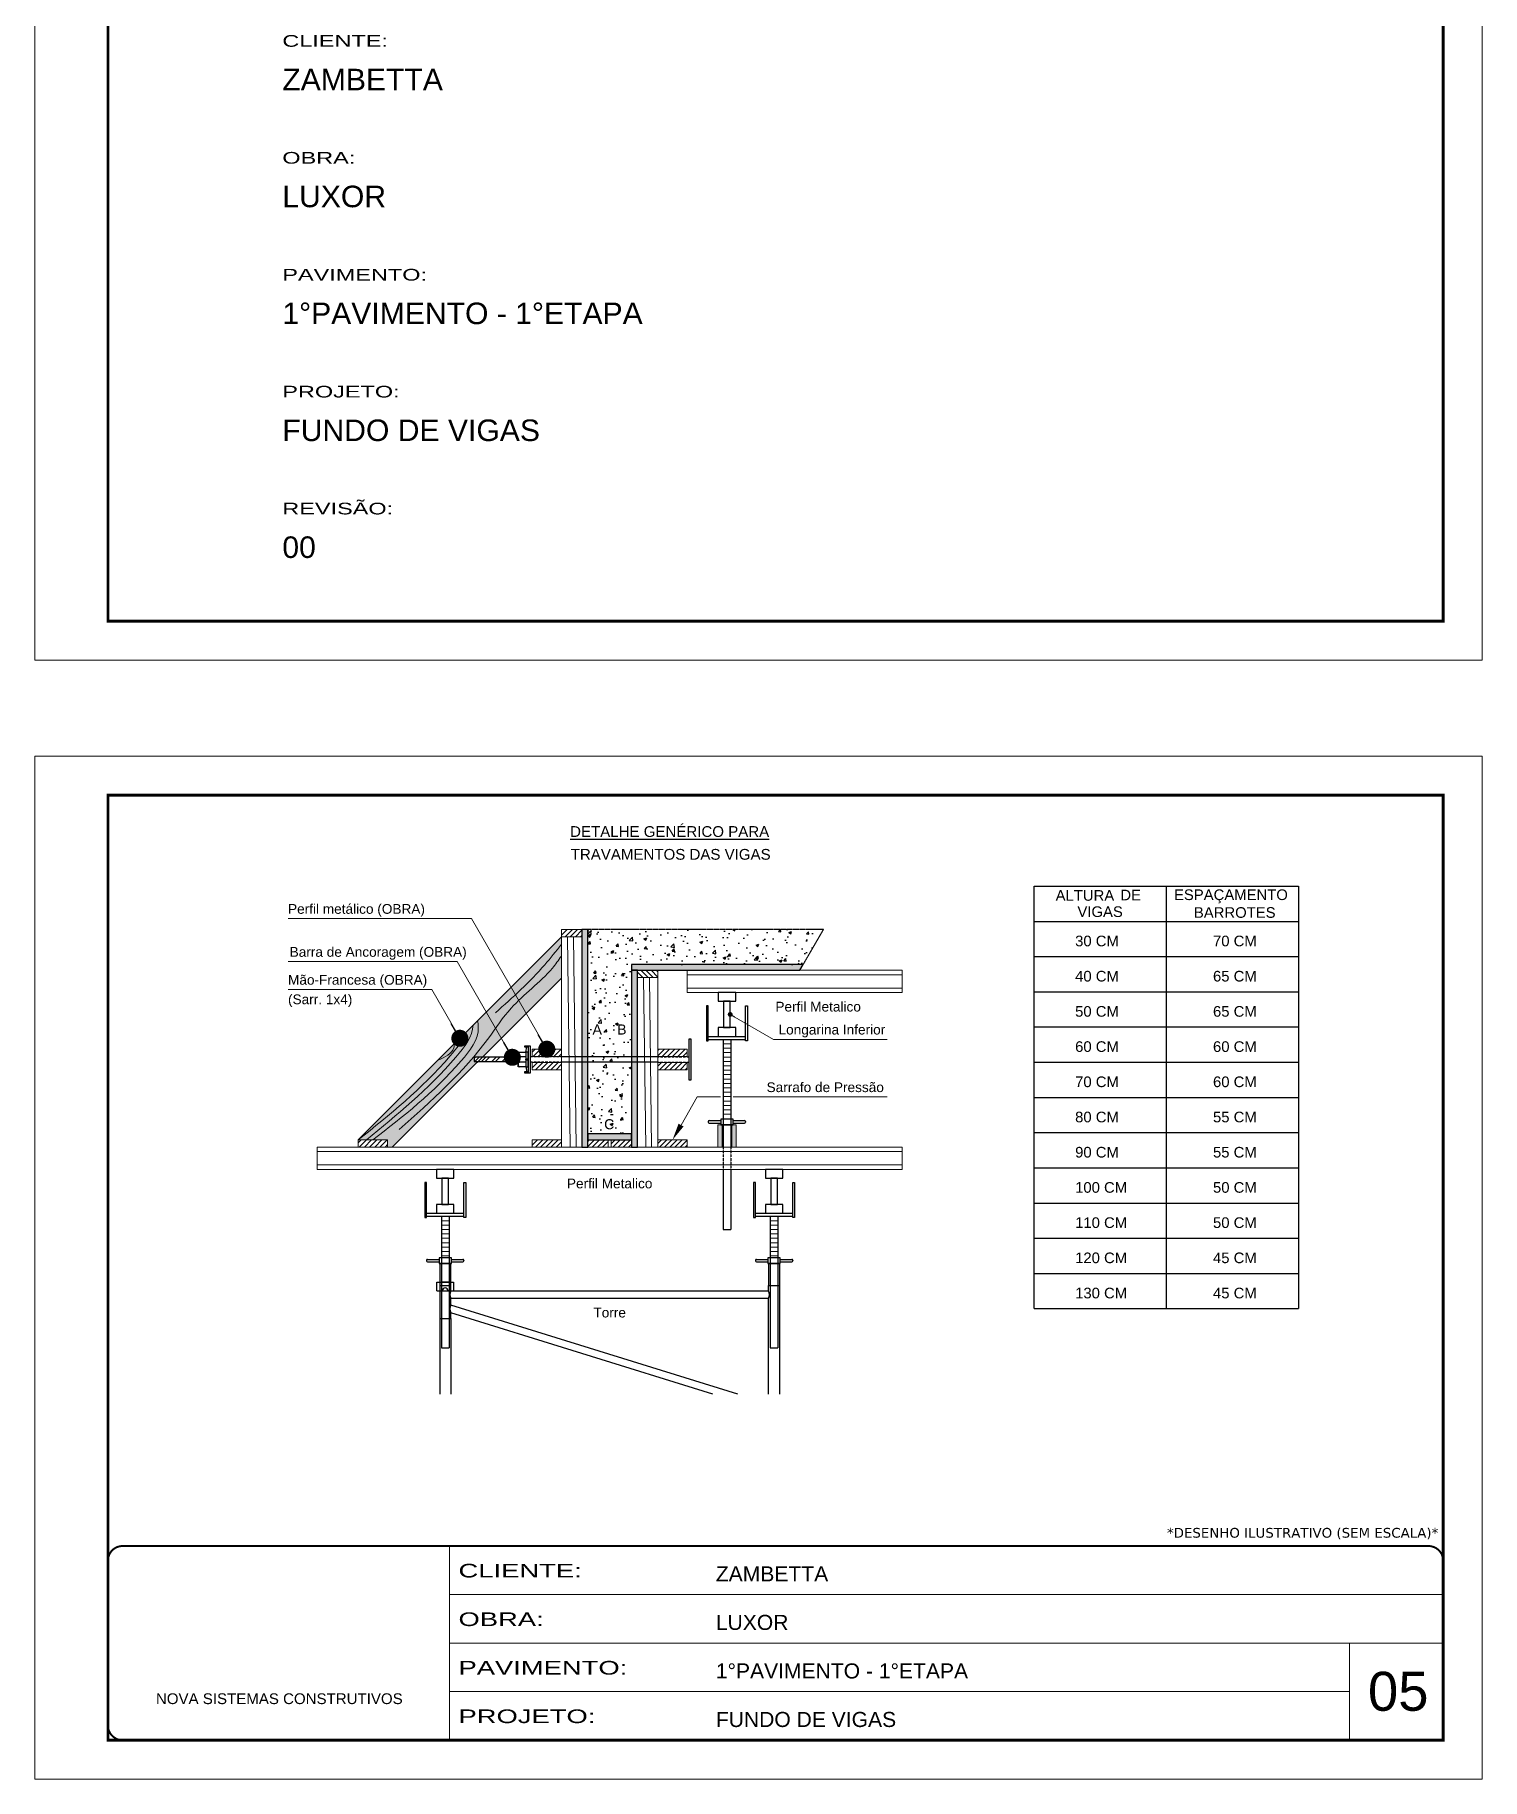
# Model space of a CAD drawing. Extents: x 1959 to 8212, y 239 to 4735.
# Drawn here: x 1959 to 3444, y 2537 to 4327 of the extents above; entities that cross this region are included whole.
import ezdxf
from ezdxf.enums import TextEntityAlignment as Align

# ---------------------------------------------------------------- set-up
doc = ezdxf.new("R2010")
doc.units = 0
for name, pattern in [('CONTINUO', [0]), ('DASHED', [0.75, 0.5, -0.25]), ('HIDDEN', [0.375, 0.25, -0.125])]:
    doc.linetypes.add(name, pattern=pattern)
doc.layers.add('BARRA DE ANCORAGEM', color=251, linetype='Continuous')
doc.layers.add('GARFOS', color=7, linetype='Continuous')
for name, color, linetype, lineweight in [('CARIMBO', 255, 'Continuous', 9), ('CONCRETO', 251, 'Continuous', 25), ('Demarcação 1', 251, 'Continuous', 9), ('Escoras', 2, 'Continuous', 25), ('Folhas', 255, 'Continuous', 9), ('Forcador', 251, 'Continuous', 25), ('Hachura', 251, 'Continuous', 9), ('Madeira', 126, 'Continuous', 18), ('Perfil Metálico', 224, 'Continuous', 18), ('SARRAFO DE PRESSAO', 251, 'DASHED', 9)]:
    doc.layers.add(name, color=color, linetype=linetype, lineweight=lineweight)
doc.layers.add('Demarcação 2', color=7, linetype='Continuous', lineweight=9, true_color=0xe0e0e0)
doc.styles.add('ARIAL', font='arial.ttf')
doc.styles.get("Standard").update_dxf_attribs({"font": 'arial.ttf'})
doc.styles.add('stylellllll', font='verdana.ttf', dxfattribs={"height": 2})
doc.styles.add('Tecnologia', font='')
doc.styles.get('Tecnologia').set_extended_font_data('Forgotten Futurist')
doc.dimstyles.new('3x', dxfattribs={"dimtxt": 10, "dimasz": 5, "dimexe": 7, "dimexo": 5, "dimgap": 4, "dimtad": 1, "dimdec": 4, "dimlfac": 0.3333333333333333, "dimdsep": 46, "dimtxsty": 'Standard', "dimblk": 'DOT', "dimcen": 0.09, "dimclrd": 1, "dimclre": 1, "dimclrt": 2, "dimadec": 0, "dimazin": 2, "dimtfac": 1, "dimtdec": 4, "dimtmove": 0, "dimatfit": 3, "dimldrblk": 'DOT', "dimfxl": 1, "dimtolj": 1, "dimtzin": 0, "dimlwd": 9, "dimlwe": 9, "dimarcsym": 0})
pattern_1 = [(45, (-2781.977209200522, 9126.203430781823), (-2.651650429449553, 2.651650429449553), [])]

msp = doc.modelspace()

# ---------------------------------------------------------------- texts
at = {"color": 0, "linetype": 'Continuous', "ltscale": 5, "style": 'ARIAL'}
for s, p in [('ZAMBETTA', (2212.665950294475, 4270.017190610348)), ('LUXOR ', (2212.665950294475, 4150.017190610348)), ('1°PAVIMENTO - 1°ETAPA', (2212.665950294475, 4030.017190610348)), ('FUNDO DE VIGAS', (2212.665950294475, 3910.017190610348)), ('00', (2212.665950294475, 3790.017190610348))]:
    msp.add_text(s, height=22.1184, dxfattribs=at).set_placement(p)
for s, p in [('%%UDETALHE GENÉRICO PARA', (2610.091452933186, 3503.688297492465)), ('TRAVAMENTOS DAS VIGAS', (2611.162181699627, 3480.295993588179))]:
    msp.add_text(s, height=11.0592, dxfattribs=at).set_placement(p, align=Align.CENTER)
at = {"layer": 'CARIMBO', "style": 'ARIAL'}
for s, height, p in [('Perfil metálico (OBRA)', 10, (2218.508022761271, 3424.800983879459)), ('Barra de Ancoragem (OBRA)', 10, (2220.186225028745, 3380.684275873127)), ('Mão-Francesa (OBRA)', 10, (2218.508022761271, 3352.017520001658)), ('Longarina Inferior', 10, (2721.835430792715, 3300.90923915593)), ('Sarrafo de Pressão', 10, (2709.557204925695, 3241.796888500348)), ('05', 40, (3326.627361965053, 2606.785306044074))]:
    msp.add_text(s, height=height, dxfattribs=at).set_placement(p)
msp.add_text('(Sarr. 1x4)', height=10, dxfattribs=at).set_placement((2218.508022761271, 3342.017520001658), align=Align.TOP_LEFT)
for s, p in [('Perfil Metalico', (2762.483943715553, 3329.493244890828)), ('Perfil Metalico', (2548.544392017422, 3147.993244890828)), ('Torre', (2548.544392018091, 3015.468244890819))]:
    msp.add_text(s, height=10, dxfattribs=at).set_placement(p, align=Align.MIDDLE_CENTER)
at = {"layer": 'CARIMBO', "color": 0, "linetype": 'Continuous', "style": 'ARIAL'}
for s, p in [('A', (2535.754427488115, 3306.038808125259)), ('B', (2561.044392017422, 3306.038808125259)), ('C', (2548.084419571715, 3208.788808125266))]:
    msp.add_text(s, height=10.36799999896216, dxfattribs=at).set_placement(p, align=Align.MIDDLE_CENTER)
at = {"layer": 'CARIMBO', "style": 'stylellllll'}
msp.add_text('*DESENHO ILUSTRATIVO (SEM ESCALA)*', height=10, dxfattribs=at).set_placement((3398.767119739183, 2784.460086223762), align=Align.RIGHT)
at = {"layer": 'Folhas', "color": 30, "style": 'Tecnologia', "width": 1.5}
for s, p in [('CLIENTE:', (2212.665950294475, 4314.723478490238)), ('OBRA:', (2212.665950294475, 4194.723478490238)), ('PAVIMENTO:', (2212.665950294475, 4074.723478490238)), ('PROJETO:', (2212.665950294475, 3954.723478490238)), ('REVISÃO:', (2212.665950294475, 3834.723478490238))]:
    msp.add_text(s, height=12, dxfattribs=at).set_placement(p)
at = {"layer": 'GARFOS', "color": 2, "ltscale": 1.5}
for s, p in [('ALTURA   ', (3006.162921886025, 3438.208119809007)), ('DE', (3072.554167669245, 3438.592822656026)), ('ESPAÇAMENTO', (3127.611362180593, 3438.903330809726)), ('VIGAS', (3028.519909688745, 3421.513740275919)), ('BARROTES', (3148.019435929084, 3420.670195926874)), ('30 CM', (3026.16098576619, 3391.439870127861)), ('70 CM', (3167.634977484566, 3391.439870127861)), ('40 CM', (3026.16098576619, 3355.303804274217)), ('65 CM', (3167.634977484566, 3355.303804274217)), ('50 CM', (3026.16098576619, 3319.167738420538)), ('65 CM', (3167.634977484566, 3319.167738420538)), ('60 CM', (3026.16098576619, 3283.03167256688)), ('60 CM', (3167.634977484566, 3283.03167256688)), ('70 CM', (3026.16098576619, 3246.895606713222)), ('60 CM', (3167.634977484566, 3246.895606713222)), ('80 CM', (3026.16098576619, 3210.759540859557)), ('55 CM', (3167.634977484566, 3210.759540859557)), ('90 CM', (3026.16098576619, 3174.623475005892)), ('55 CM', (3167.634977484566, 3174.623475005892)), ('100 CM', (3026.16098576619, 3138.48740915222)), ('50 CM', (3167.634977484566, 3138.48740915222)), ('110 CM', (3026.16098576619, 3102.351343298547)), ('50 CM', (3167.634977484566, 3102.351343298547)), ('120 CM', (3026.16098576619, 3066.215277444897)), ('45 CM', (3167.634977484566, 3066.215277444897)), ('130 CM', (3026.16098576619, 3030.079211591225)), ('45 CM', (3167.634977484566, 3030.079211591225))]:
    msp.add_text(s, height=10.91015625, dxfattribs=at).set_placement(p)

# ---------------------------------------------------------------- blocks, each defined once
blk = doc.blocks.new('9999999999')
at = {"color": 30, "linetype": 'CONTINUO'}
for p, q in [((98564.56196592061, 34230.20511460536), (98564.56196592061, 34429.44862801625)), ((98564.56196592061, 34379.63774966353), (99583.97835781069, 34379.63774966353)), ((98564.56196592061, 34329.8268713108), (99487.97835781069, 34329.8268713108)), ((99583.97835781069, 34329.8268713108), (99487.97835781069, 34329.8268713108)), ((99487.97835781069, 34329.8268713108), (99487.97835781069, 34230.20511460536)), ((98564.56196592063, 34280.01599295808), (99487.97835781069, 34280.01599295808))]:
    blk.add_line(p, q, dxfattribs=at)
at = {"color": 30, "linetype": 'CONTINUO', "const_width": 2}
blk.add_lwpolyline([(99583.97835781069, 34230.20511460536), (99583.97835781069, 34414.44862801625, 0.4142135623730951), (99568.97835781069, 34429.44862801625), (98228.97835781069, 34429.44862801625, 0.4142135623730951), (98213.97835781069, 34414.44862801625), (98213.97835781069, 34245.20511460536, 0.4142135623730951), (98228.97835781069, 34230.20511460536), (99583.97835781069, 34230.20511460536)], format="xyb", dxfattribs=at)
at = {"layer": 'Folhas'}
blk.add_lwpolyline([(98138.97835781069, 34190.20511460536), (99623.97835781069, 34190.20511460536), (99623.97835781069, 35240.20511460536), (98138.97835781069, 35240.20511460536)], close=True, dxfattribs=at)
at = {"layer": 'Folhas', "color": 30, "const_width": 3}
blk.add_lwpolyline([(98213.97835781069, 34230.20511460536), (99583.97835781069, 34230.20511460536), (99583.97835781069, 35200.20511460536), (98213.97835781069, 35200.20511460536)], close=True, dxfattribs=at)
at = {"color": 7, "linetype": 'Continuous', "ltscale": 5, "style": 'ARIAL'}
for s, height, p in [('ZAMBETTA', 15.48288, (98837.6812528586, 34393.12953067552)), ('LUXOR', 15.48288, (98837.6812528586, 34343.3186523228)), ('1°PAVIMENTO - 1°ETAPA', 15.48288, (98837.6812528586, 34293.50777397008)), ('NOVA SISTEMAS CONSTRUTIVOS', 11.0592, (98263.18703214587, 34267.21182737108)), ('FUNDO DE VIGAS', 15.48288, (98837.6812528586, 34243.69689561735))]:
    blk.add_text(s, height=height, dxfattribs=at).set_placement(p)
at = {"layer": 'Folhas', "color": 7, "style": 'Tecnologia', "width": 1.5}
for s, p in [('CLIENTE:', (98573.65419061291, 34397.16605924374)), ('OBRA:', (98573.65419061291, 34347.31415840245)), ('PAVIMENTO:', (98573.65419061291, 34297.50328004972)), ('PROJETO:', (98573.65419061291, 34247.692401697))]:
    blk.add_text(s, height=14, dxfattribs=at).set_placement(p)
blk = doc.blocks.new('HT20CT')
at = {"layer": 'Forcador'}
for points in [[(-4, 16), (-4, 20), (4, 20), (4, 16)], [(-1.5, 4), (-1.5, 16), (1.5, 16), (1.5, 4)], [(-4, 0), (-4, 4), (4, 4), (4, 0)]]:
    blk.add_lwpolyline(points, close=True, dxfattribs=at)
blk = doc.blocks.new('_Dot')
at = {"color": 0, "linetype": 'ByBlock', "lineweight": -2}
blk.add_line((-0.5, 0), (-1, 0), dxfattribs=at)
at = {"color": 0, "linetype": 'ByBlock', "const_width": 0.5}
blk.add_lwpolyline([(-0.25, 0, 1), (0.25, 0, 1)], format="xyb", close=True, dxfattribs=at)

# ---------------------------------------------------------------- hatches: boundary and pattern name
at = {"layer": 'CONCRETO', "linetype": 'DASHED', "ltscale": 0.3}
h = msp.add_hatch(dxfattribs=at)
h.set_pattern_fill('AR-CONC', color=256, scale=4, style=0)
h.set_pattern_definition([(49.99999999999999, (-46140.97150119896, -4544.137984711308), (28.69040730403014, -2.510085399303804), [3, -33]), (355, (-46140.97150119896, -4544.137984711308), (-5.55005334452, 30.08768534800047), [2.4, -26.4]), (100.4514, (-46138.58063399898, -4544.347158311308), (23.14037526856086, 27.57758168243814), [2.549607599999978, -28.04568447999982]), (46.18420000000002, (-46140.97150119896, -4536.137984711308), (42.68964194502578, -6.620760573160723), [4.499999999999975, -49.4999999999998]), (96.63559999999998, (-46137.41403139896, -4536.689716991308), (37.38650822194813, 38.96471483601767), [3.824411519999988, -42.0685199999998]), (351.1842, (-46140.97150119896, -4536.137984711308), (37.38647780534509, 38.96474403701298), [3.6, -39.6]), (21, (-46136.97150119896, -4538.137984711308), (23.87628208473847, -16.10475562661355), [3, -33]), (326.0000000000001, (-46136.97150119896, -4538.137984711308), (9.732613276863269, 29.00600180187412), [2.4, -26.4]), (71.4514, (-46134.98181187898, -4539.480048951309), (33.6089051432596, 12.9012198683981), [2.5496076, -28.04568448]), (37.50000000000001, (-46140.97150119896, -4544.137984711308), (0.4863942126916267, 13.31575415325246), [0, -26.08, 0, -26.8, 0, -26.5]), (7.499999999999999, (-46140.97150119896, -4544.137984711308), (10.52278149768594, 15.77646847529441), [0, -15.28, 0, -25.48, 0, -10.1]), (327.5, (-46149.89150119894, -4544.137984711308), (21.35289744689636, -0.902194869375192), [0, -10, 0, -31.2, 0, -41.4]), (317.5, (-46153.89150119894, -4544.137984711308), (23.32744677369545, 4.004199293292706), [0, -13, 0, -20.72, 0, -29.4])])
h.paths.add_polyline_path([(2526.044392017422, 3408.788808125251), (2526.044392017422, 3198.788808125266), (2571.044392017422, 3198.788808125266), (2571.044392017451, 3372.788808125259), (2747.0384462523, 3372.788808125244), (2767.823055943103, 3408.788808125251)])
h.paths.add_polyline_path([(2553.622007297854, 3298.262808126039), (2568.46677673699, 3298.262808126039), (2568.46677673699, 3313.814808124478), (2553.622007297854, 3313.814808124478)], flags=24)
h.paths.add_polyline_path([(2528.310825851753, 3298.262808126039), (2543.198029124505, 3298.262808126039), (2543.198029124505, 3313.814808124478), (2528.310825851753, 3313.814808124478)], flags=24)
h.paths.add_polyline_path([(2540.174045766245, 3200.747596666317), (2555.994793377213, 3200.747596666317), (2555.994793377213, 3216.830019584215), (2540.174045766245, 3216.830019584215)], flags=24)
at = {"layer": 'Demarcação 1'}
for points in [[(2526.044392017422, 3408.788808125251), (2520.044392017422, 3408.788808125251), (2520.044392017422, 3185.288808125266), (2526.044392017422, 3185.288808125266)], [(2747.0384462523, 3372.788808125244), (2571.044392017451, 3372.788808125244), (2571.044392017451, 3366.788808125259), (2743.574344637171, 3366.788808125259)], [(2577.044392017422, 3366.788808125259), (2571.044392017422, 3366.788808125259), (2571.044392017422, 3185.288808125266), (2577.044392017422, 3185.288808125266)], [(2571.044392017422, 3198.788808125266), (2526.044392017422, 3198.788808125266), (2526.044392017422, 3192.788808125266), (2571.044392017422, 3192.788808125266)]]:
    msp.add_hatch(color=256, dxfattribs=at).paths.add_polyline_path(points)
at = {"layer": 'Demarcação 2'}
msp.add_hatch(color=256, dxfattribs=at).paths.add_polyline_path([(2499.044392017451, 3358.862401254059), (2499.044392017451, 3401.288808125251), (2290.561305521675, 3192.805721629504), (2320.628959538917, 3192.805721629504), (2320.628959538917, 3185.288808125266), (2325.470798888629, 3185.288808125266), (2413.261548504968, 3273.079557741597), (2409.588098031039, 3273.079557741597), (2409.588098031039, 3277.498058508992), (2417.680049272378, 3277.498058508992)])
at = {"layer": 'Hachura'}
h = msp.add_hatch(dxfattribs=at)
h.set_pattern_fill('ANSI31', color=256, scale=30, style=0)
h.set_pattern_definition(pattern_1)
h.paths.add_polyline_path([(2499.044392017451, 3408.788808125251), (2520.044392017422, 3408.788808125251), (2520.044392017422, 3401.288808125251), (2499.044392017451, 3401.288808125251)])
h = msp.add_hatch(dxfattribs=at)
h.set_pattern_fill('ANSI31', color=256, scale=30, style=0)
h.set_pattern_definition([(135, (10059.93383116919, 7681.898488402416), (2.651650429449553, 2.651650429449553), [])])
h.paths.add_polyline_path([(2577.044392017422, 3366.788808125259), (2598.044392017422, 3366.788808125259), (2598.044392017422, 3359.288808125259), (2577.044392017422, 3359.288808125259)])
h = msp.add_hatch(dxfattribs=at)
h.set_pattern_fill('ANSI32', color=256, scale=20, angle=90, style=0)
h.set_pattern_definition([(45.00000000000001, (11066.11577051788, -5699.040703295193), (5.303300858899107, -5.303300858899106), []), (45.00000000000001, (11066.11577051788, -5695.505169395192), (5.303300858899107, -5.303300858899106), [])])
h.paths.add_polyline_path([(2409.588098031039, 3273.079557741597), (2409.588098031039, 3277.498058509), (2454.588098031098, 3277.498058509), (2454.588098031098, 3273.079557741597)])
h = msp.add_hatch(dxfattribs=at)
h.set_pattern_fill('ANSI31', color=256, scale=30, style=0)
h.set_pattern_definition(pattern_1)
h.paths.add_polyline_path([(2499.044392017451, 3278.295573526999), (2499.044392017451, 3285.812487031237), (2468.976738000209, 3285.812487031237), (2468.976738000209, 3278.295573526999)])
h = msp.add_hatch(dxfattribs=at)
h.set_pattern_fill('ANSI31', color=256, scale=30, style=0)
h.set_pattern_definition(pattern_1)
h.paths.add_polyline_path([(2628.112046034636, 3278.295573527006), (2628.112046034636, 3285.812487031244), (2598.044392017393, 3285.812487031244), (2598.044392017393, 3278.295573527006)])
h = msp.add_hatch(dxfattribs=at)
h.set_pattern_fill('ANSI31', color=256, scale=30, style=0)
h.set_pattern_definition(pattern_1)
h.paths.add_polyline_path([(2468.976738000209, 3264.765129219273), (2499.044392017451, 3264.765129219273), (2499.044392017451, 3272.282042723511), (2468.976738000209, 3272.282042723511)])
h = msp.add_hatch(dxfattribs=at)
h.set_pattern_fill('ANSI31', color=256, scale=30, style=0)
h.set_pattern_definition(pattern_1)
h.paths.add_polyline_path([(2598.044392017393, 3264.76512921928), (2628.112046034636, 3264.76512921928), (2628.112046034636, 3272.282042723518), (2598.044392017393, 3272.282042723518)])
h = msp.add_hatch(dxfattribs=at)
h.set_pattern_fill('ANSI31', color=256, scale=30, style=0)
h.set_pattern_definition([(45, (-2960.392641679056, 9033.196665380083), (-2.651650429449553, 2.651650429449553), [])])
h.paths.add_polyline_path([(2320.628959538917, 3185.288808125266), (2320.628959538917, 3192.805721629504), (2290.561305521675, 3192.805721629504), (2290.561305521675, 3185.288808125266)])
h = msp.add_hatch(dxfattribs=at)
h.set_pattern_fill('ANSI31', color=256, scale=30, style=0)
h.set_pattern_definition(pattern_1)
h.paths.add_polyline_path([(2469.044392017451, 3185.288808125266), (2499.044392017451, 3185.288808125266), (2499.044392017451, 3192.788808125266), (2469.044392017451, 3192.788808125266)])
h = msp.add_hatch(dxfattribs=at)
h.set_pattern_fill('ANSI31', color=256, scale=30, style=0)
h.set_pattern_definition(pattern_1)
h.paths.add_polyline_path([(2526.044392017422, 3192.788808125266), (2547.044392017393, 3192.788808125266), (2547.044392017393, 3185.288808125266), (2526.044392017422, 3185.288808125266)])
h = msp.add_hatch(dxfattribs=at)
h.set_pattern_fill('ANSI31', color=256, scale=30, style=0)
h.set_pattern_definition(pattern_1)
h.paths.add_polyline_path([(2571.044392017422, 3185.288808125266), (2571.044392017422, 3192.788808125266), (2550.044392017451, 3192.788808125266), (2550.044392017451, 3185.288808125266)])
h = msp.add_hatch(dxfattribs=at)
h.set_pattern_fill('ANSI31', color=256, scale=30, style=0)
h.set_pattern_definition(pattern_1)
h.paths.add_polyline_path([(2628.044392017393, 3192.788808125266), (2598.044392017393, 3192.788808125266), (2598.044392017393, 3185.288808125266), (2628.044392017393, 3185.288808125266)])
at = {"layer": 'Perfil Metálico'}
for points in [[(2659.404875442306, 3185.288808125266), (2663.904875442306, 3185.288808125266), (2663.904875442306, 3208.088808125269), (2659.404875442306, 3208.088808125269)], [(2673.779875442306, 3185.288808125266), (2678.279875442306, 3185.288808125266), (2678.279875442306, 3208.088808125269), (2673.779875442306, 3208.088808125269)]]:
    msp.add_hatch(color=256, dxfattribs=at).paths.add_polyline_path(points)

# ---------------------------------------------------------------- linework, layer by layer
for points in [[(2526.044392017422, 3408.788808125251), (2520.044392017422, 3408.788808125251), (2520.044392017422, 3185.288808125266), (2526.044392017422, 3185.288808125266)], [(2747.0384462523, 3372.788808125244), (2571.044392017451, 3372.788808125244), (2571.044392017451, 3366.788808125259), (2743.574344637171, 3366.788808125259)], [(2577.044392017422, 3366.788808125259), (2571.044392017422, 3366.788808125259), (2571.044392017422, 3185.288808125266), (2577.044392017422, 3185.288808125266)], [(2571.044392017422, 3198.788808125266), (2526.044392017422, 3198.788808125266), (2526.044392017422, 3192.788808125266), (2571.044392017422, 3192.788808125266)]]:
    msp.add_lwpolyline(points, close=True)
at = {"layer": 'BARRA DE ANCORAGEM'}
for p, q in [((2462.472480318807, 3282.800259429843), (2463.636625960797, 3288.102460350723)), ((2464.801497014683, 3288.986160504201), (2464.801497014683, 3261.59145574636)), ((2598.036022699765, 3277.952352665785), (2499.044392017451, 3277.952352665778)), ((2462.472480318807, 3267.77735682071), (2463.636625960797, 3262.475155899838)), ((2598.036022699765, 3272.62526358474), (2499.044392017451, 3272.62526358474))]:
    msp.add_line(p, q, dxfattribs=at)
at = {"layer": 'BARRA DE ANCORAGEM', "linetype": 'HIDDEN'}
for p, q in [((2499.044392017451, 3277.952352665778), (2467.476738000209, 3277.952352665778)), ((2598.036022699765, 3277.952352665785), (2629.612046034636, 3277.952352665785)), ((2499.044392017451, 3272.62526358474), (2467.476738000209, 3272.62526358474)), ((2598.036022699765, 3272.62526358474), (2629.612046034636, 3272.62526358474))]:
    msp.add_line(p, q, dxfattribs=at)
at = {"layer": 'BARRA DE ANCORAGEM', "flags": 128}
for points in [[(2632.011865483342, 3254.48633793638), (2632.011865483342, 3296.091278314159), (2629.612046034636, 3296.091278314145), (2629.612046034636, 3254.48633793638)], [(2454.588098031098, 3277.498058509), (2409.588098031039, 3277.498058508992), (2409.588098031039, 3273.079557741597), (2454.588098031098, 3273.079557741597)], [(2464.801497014625, 3288.986160504215), (2461.242555875571, 3288.98616050415), (2461.242555875571, 3288.102460350723), (2464.801497014625, 3288.102460350723)], [(2464.801497014625, 3282.800259429843), (2462.472480318807, 3282.800259429843), (2462.472480318807, 3267.77735682071), (2464.801497014625, 3267.77735682071)], [(2467.476738000209, 3261.591455746338), (2467.476738000209, 3288.986160504215), (2464.801497014625, 3288.986160504215), (2464.801497014625, 3261.591455746338)], [(2464.801497014625, 3262.47515589983), (2461.242555875571, 3262.47515589983), (2461.242555875571, 3261.591455746338), (2464.801497014625, 3261.591455746338)]]:
    msp.add_lwpolyline(points, close=True, dxfattribs=at)
for points in [[(2462.472480318807, 3277.939908585713), (2456.355498338009, 3277.939908585713, -0.7297960342994486), (2456.355498338009, 3282.800259429843, -0.7297960342994486)], [(2462.472480318807, 3272.637707664833), (2456.355498338009, 3272.637707664833, -0.6666666666662623), (2456.355498338009, 3277.939908585713, -0.6666666666662623)]]:
    msp.add_lwpolyline(points, format="xyb", dxfattribs=at)
for points in [[(2462.472480318807, 3267.77735682071), (2454.588098031039, 3267.77735682071), (2454.588098031039, 3282.800259429843), (2462.472480318807, 3282.800259429843)], [(2462.472480318807, 3274.846958048567), (2464.801497014625, 3274.846958048567), (2464.801497014625, 3275.73065820203), (2462.472480318807, 3275.73065820203), (2462.472480318807, 3274.846958048567), (2462.472480318807, 3275.73065820203)]]:
    msp.add_lwpolyline(points, dxfattribs=at)
at = {"layer": 'BARRA DE ANCORAGEM'}
msp.add_arc((2457.133701059654, 3270.20753224279), 2.551735107341757, 107.7563605991351, 252.2436393992236, dxfattribs=at)
at = {"layer": 'CONCRETO', "linetype": 'DASHED', "ltscale": 0.3}
for p, q in [((2767.823055943132, 3408.788808125251), (2526.044392017422, 3408.788808125251)), ((2767.823055943132, 3408.788808125259), (2747.0384462523, 3372.788808125244))]:
    msp.add_line(p, q, dxfattribs=at)
at = {"layer": 'Escoras'}
for p, q in [((2674.467375442306, 3208.088808125269), (2663.217375442306, 3208.088808125269)), ((2374.169392018033, 3065.738808125423), (2374.169392018033, 2931.644621210251)), ((2385.419392017422, 3065.738808125423), (2374.169392017422, 3065.738808125423)), ((2385.419392017422, 3043.238808125423), (2385.419392017422, 3065.738808125423)), ((2722.919392017422, 3065.738808125256), (2711.669392017422, 3065.738808125256)), ((2711.669392017422, 3065.738808125256), (2711.669392017422, 3043.238808125256)), ((2722.919392018033, 3065.738808125256), (2722.919392018033, 2931.644621210251)), ((2371.356892017422, 3046.61380812543), (2388.231892017422, 3046.61380812543)), ((2371.356892017422, 3037.838808125436), (2371.356892017422, 3046.61380812543)), ((2383.731892017422, 3046.591353356444), (2375.856892017422, 3046.591353356444)), ((2388.231892017422, 3046.61380812543), (2388.231892017422, 3037.838808125422)), ((2371.356892017422, 3037.838808125436), (2376.869392017405, 3037.838808125436)), ((2374.169392017422, 3043.238808125256), (2385.419392017422, 3043.238808125256)), ((2383.731892017422, 3037.558353356433), (2375.856892017422, 3037.558353356433)), ((2382.71939201741, 3037.838808125436), (2388.231892017422, 3037.838808125436)), ((2385.419392017422, 3037.613808125256), (2385.419392017422, 3043.238808125256)), ((2711.669392017422, 3037.613808125256), (2385.419392017422, 3037.613808125256)), ((2711.669392018732, 3029.963808125247), (2385.419392017422, 3029.963808125247)), ((2385.41939201652, 3023.608601420578), (2385.419392017422, 3029.963808125247)), ((2711.669392017422, 3043.238808125256), (2722.919392017422, 3043.238808125256)), ((2711.669392017422, 3037.613808125256), (2711.669392017422, 3043.238808125256)), ((2711.669392017422, 2931.644621210251), (2711.669392017422, 3029.963808125109)), ((2374.169392017422, 3009.488808125256), (2385.419392017422, 3009.488808125256)), ((2680.185445926916, 2931.644621210258), (2385.419392017422, 3023.123741393165)), ((2654.375660961821, 2931.644621210258), (2385.419392017422, 3015.11380812778)), ((2385.419392017422, 3009.488808125256), (2385.419392017422, 3015.11380812778)), ((2385.419392017422, 3009.488808125256), (2385.419392017422, 2931.644621210251))]:
    msp.add_line(p, q, dxfattribs=at)
for centre, radius, start, end in [((2379.794392017422, 3037.838808125436), 2.925, 0, 180), ((2392.989000762995, 3033.788808126379), 8.481132092454251, 153.1920676126898, 206.8079323886094), ((2704.099783271849, 3033.788808126379), 8.481132092454251, 333.1920676113905, 26.80793238731021), ((2394.830959325402, 3019.361204775776), 10.32559816562314, 155.7105643702023, 204.2894356477548)]:
    msp.add_arc(centre, radius, start, end, dxfattribs=at)
at = {"layer": 'Folhas'}
msp.add_lwpolyline([(1958.767121257413, 3685.21657410982), (3443.767121257413, 3685.21657410982), (3443.767121257413, 4735.21657410982), (1958.767121257413, 4735.21657410982)], close=True, dxfattribs=at)
at = {"layer": 'Folhas', "color": 30, "const_width": 3}
msp.add_lwpolyline([(2033.767121257413, 3725.21657410982), (3403.767121257413, 3725.21657410982), (3403.767121257413, 4695.21657410982), (2033.767121257413, 4695.21657410982)], close=True, dxfattribs=at)
at = {"layer": 'Forcador', "linetype": 'Continuous'}
for p, q in [((2649.717375442306, 3298.988829892491), (2687.967375442306, 3298.988829892491)), ((2649.717375442306, 3295.838829892497), (2687.967375442306, 3295.838829892497)), ((2664.904875442306, 3295.838829892497), (2664.904875442306, 3185.288808125266)), ((2672.779875442306, 3295.838829892497), (2672.779875442306, 3185.288808125266)), ((2649.717375442306, 3211.463808125276), (2649.717375442306, 3211.013808125272)), ((2650.729875442317, 3212.476308125273), (2662.542375442317, 3212.476308125273)), ((2650.729875442317, 3210.001308125282), (2662.542375442317, 3210.001308125267)), ((2675.142375442323, 3212.476308125273), (2686.954875442323, 3212.476308125273)), ((2675.142375442323, 3210.001308125267), (2686.954875442323, 3210.001308125267)), ((2687.967375442306, 3211.463808125276), (2687.967375442306, 3211.013808125272)), ((2664.904875442306, 3162.488808125263), (2664.904875442306, 3100.838829892497)), ((2672.779875442306, 3162.488808125263), (2672.779875442306, 3100.838829892497)), ((2360.669392017422, 3117.488829892665), (2398.919392017422, 3117.488829892665)), ((2698.169392017422, 3117.488829892505), (2736.419392017422, 3117.488829892505)), ((2360.669392017422, 3114.338829892657), (2398.919392017422, 3114.338829892657)), ((2375.856892017422, 3114.338829892657), (2375.856892017422, 2979.338829892657)), ((2383.731892017422, 3114.338829892657), (2383.731892017422, 2979.338829892657)), ((2664.904875442306, 3100.838829892497), (2672.779875442306, 3100.838829892497)), ((2698.169392017422, 3114.338829892504), (2736.419392017422, 3114.338829892504)), ((2713.356892017422, 3114.338829892504), (2713.356892017422, 2979.338829892504)), ((2721.231892017422, 3114.338829892504), (2721.231892017422, 2979.338829892504)), ((2360.669392017422, 3069.11380812543), (2360.669392017422, 3068.663808125426)), ((2361.681892017405, 3070.126308125435), (2373.494392017405, 3070.126308125435)), ((2361.681892017405, 3067.651308125436), (2373.494392017405, 3067.651308125422)), ((2386.09439201744, 3070.126308125435), (2397.90689201744, 3070.126308125435)), ((2386.09439201744, 3067.651308125422), (2397.90689201744, 3067.651308125422)), ((2398.919392017422, 3069.11380812543), (2398.919392017422, 3068.663808125426)), ((2698.169392017422, 3069.11380812527), (2698.169392017422, 3068.663808125266)), ((2699.181892017405, 3070.12630812526), (2710.994392017405, 3070.12630812526)), ((2699.181892017405, 3067.651308125269), (2710.994392017405, 3067.651308125261)), ((2723.59439201744, 3070.12630812526), (2735.40689201744, 3070.12630812526)), ((2723.59439201744, 3067.651308125261), (2735.40689201744, 3067.651308125261)), ((2736.419392017422, 3069.11380812527), (2736.419392017422, 3068.663808125266)), ((2375.856892017422, 2979.338829892657), (2383.731892017422, 2979.338829892657)), ((2713.356892017422, 2979.338829892504), (2721.231892017422, 2979.338829892504))]:
    msp.add_line(p, q, dxfattribs=at)
at = {"layer": 'Forcador', "linetype": 'HIDDEN'}
for p, q in [((2664.904875442306, 3185.288808125266), (2664.904875442306, 3162.488808125263)), ((2672.779875442306, 3185.288808125266), (2672.779875442306, 3162.488808125263))]:
    msp.add_line(p, q, dxfattribs=at)
at = {"layer": 'Forcador', "linetype": 'Continuous'}
for points in [[(2647.804875442329, 3330.488829892491), (2647.804875442329, 3294.488829892491), (2649.717375442306, 3294.488829892491), (2649.717375442306, 3330.488829892491)], [(2689.879875442311, 3330.488829892491), (2689.879875442311, 3294.488829892491), (2687.967375442306, 3294.488829892491), (2687.967375442306, 3330.488829892491)], [(2662.542375442317, 3213.938808125282), (2662.542375442317, 3208.088808125276), (2675.142375442323, 3208.088808125276), (2675.142375442323, 3213.938808125282)], [(2358.756892017416, 3148.988829892665), (2358.756892017416, 3112.988829892665), (2360.669392017422, 3112.988829892665), (2360.669392017422, 3148.988829892665)], [(2400.831892017428, 3148.988829892665), (2400.831892017428, 3112.988829892665), (2398.919392017422, 3112.988829892665), (2398.919392017422, 3148.988829892665)], [(2696.256892017416, 3148.988829892505), (2696.256892017416, 3112.988829892505), (2698.169392017422, 3112.988829892505), (2698.169392017422, 3148.988829892505)], [(2738.331892017428, 3148.988829892505), (2738.331892017428, 3112.988829892505), (2736.419392017422, 3112.988829892505), (2736.419392017422, 3148.988829892505)], [(2373.494392017405, 3071.588808125436), (2373.494392017405, 3065.73880812543), (2386.09439201744, 3065.73880812543), (2386.09439201744, 3071.588808125436)], [(2710.994392017405, 3071.588808125269), (2710.994392017405, 3065.73880812527), (2723.59439201744, 3065.73880812527), (2723.59439201744, 3071.588808125269)]]:
    msp.add_lwpolyline(points, close=True, dxfattribs=at)
for centre, start, end in [((2650.729875442317, 3211.463808125276), 90, 180), ((2650.729875442317, 3211.013808125272), 180, 270), ((2686.954875442323, 3211.463808125276), 0, 90), ((2686.954875442323, 3211.013808125272), 270, 0), ((2361.681892017405, 3069.11380812543), 90, 180), ((2361.681892017405, 3068.663808125426), 180, 270), ((2397.90689201744, 3069.11380812543), 0, 90), ((2397.90689201744, 3068.663808125426), 270, 0), ((2699.181892017405, 3069.11380812527), 90, 180), ((2699.181892017405, 3068.663808125266), 180, 270), ((2735.40689201744, 3069.11380812527), 0, 90), ((2735.40689201744, 3068.663808125266), 270, 0)]:
    msp.add_arc(centre, 1.0125, start, end, dxfattribs=at)
at = {"layer": 'GARFOS', "color": 2, "ltscale": 1.5}
for p, q in [((2983.965784464475, 3019.542945205851), (2983.965784464475, 3453.175735449831)), ((2983.965784464475, 3453.175735449831), (3255.507024371684, 3453.175735449831)), ((3119.73640441805, 3453.175735449831), (3119.73640441805, 3019.542945205851)), ((3255.507024371684, 3453.175735449831), (3255.507024371684, 3019.542945205851)), ((2983.965784464475, 3417.039669596159), (3255.507024371684, 3417.039669596159)), ((2983.965784464475, 3417.039669596159), (3255.507024371684, 3417.039669596159)), ((2983.965784464475, 3380.903603742516), (3255.507024371684, 3380.903603742516)), ((2983.965784464475, 3344.767537888836), (3255.507024371684, 3344.767537888836)), ((2983.965784464475, 3308.631472035178), (3255.507024371684, 3308.631472035178)), ((2983.965784464475, 3272.495406181506), (3255.507024371684, 3272.495406181506)), ((2983.965784464475, 3236.359340327856), (3255.507024371684, 3236.359340327856)), ((2983.965784464475, 3200.22327447419), (3255.507024371684, 3200.22327447419)), ((2983.965784464475, 3164.087208620518), (3255.507024371684, 3164.087208620518)), ((2983.965784464475, 3127.951142766846), (3255.507024371684, 3127.951142766846)), ((2983.965784464475, 3091.815076913173), (3255.507024371684, 3091.815076913173)), ((2983.965784464475, 3055.679011059501), (3255.507024371684, 3055.679011059501)), ((2983.965784464475, 3019.542945205851), (3255.507024371684, 3019.542945205851))]:
    msp.add_line(p, q, dxfattribs=at)
at = {"layer": 'Hachura'}
for p, q in [((2508.069424154099, 3185.288808125266), (2505.367847724796, 3401.288808125251)), ((2514.069424154099, 3185.288808125266), (2511.367847724796, 3401.288808125251)), ((2585.544117626188, 3185.288808125266), (2583.367847724796, 3359.288808125259)), ((2591.544117626188, 3185.288808125266), (2589.367847724796, 3359.288808125259)), ((2672.779875442306, 3291.322353356269), (2664.904875442306, 3291.322353356269)), ((2672.779875442306, 3286.805853356271), (2664.904875442306, 3286.805853356271)), ((2672.779875442306, 3282.289353356273), (2664.904875442306, 3282.289353356273)), ((2672.779875442306, 3277.772853356275), (2664.904875442306, 3277.772853356275)), ((2672.779875442306, 3273.256353356277), (2664.904875442306, 3273.256353356277)), ((2672.779875442306, 3268.739853356279), (2664.904875442306, 3268.739853356279)), ((2672.779875442306, 3264.223353356281), (2664.904875442306, 3264.223353356281)), ((2672.779875442306, 3259.706853356283), (2664.904875442306, 3259.706853356283)), ((2672.779875442306, 3255.190353356285), (2664.904875442306, 3255.190353356285)), ((2672.779875442306, 3250.673853356288), (2664.904875442306, 3250.673853356288)), ((2672.779875442306, 3246.15735335629), (2664.904875442306, 3246.15735335629)), ((2672.779875442306, 3241.640853356292), (2664.904875442306, 3241.640853356292)), ((2672.779875442306, 3237.124353356294), (2664.904875442306, 3237.124353356294)), ((2672.779875442306, 3232.607853356296), (2664.904875442306, 3232.607853356296)), ((2672.779875442306, 3228.091353356298), (2664.904875442306, 3228.091353356298)), ((2672.779875442306, 3223.5748533563), (2664.904875442306, 3223.5748533563)), ((2672.779875442306, 3219.058353356302), (2664.904875442306, 3219.058353356302)), ((2383.731892017422, 3109.822353356436), (2375.856892017422, 3109.822353356436)), ((2383.731892017422, 3105.305853356438), (2375.856892017422, 3105.305853356438)), ((2383.731892017422, 3100.78935335644), (2375.856892017422, 3100.78935335644)), ((2721.231892017422, 3109.822353356283), (2713.356892017422, 3109.822353356283)), ((2721.231892017422, 3105.305853356285), (2713.356892017422, 3105.305853356285)), ((2721.231892017422, 3100.789353356287), (2713.356892017422, 3100.789353356287)), ((2383.731892017422, 3096.272853356442), (2375.856892017422, 3096.272853356442)), ((2383.731892017422, 3091.756353356444), (2375.856892017422, 3091.756353356444)), ((2383.731892017422, 3087.239853356432), (2375.856892017422, 3087.239853356432)), ((2383.731892017422, 3082.723353356434), (2375.856892017422, 3082.723353356434)), ((2721.231892017422, 3096.272853356289), (2713.356892017422, 3096.272853356289)), ((2721.231892017422, 3091.756353356292), (2713.356892017422, 3091.756353356292)), ((2721.231892017422, 3087.239853356279), (2713.356892017422, 3087.239853356279)), ((2721.231892017422, 3082.723353356281), (2713.356892017422, 3082.723353356281)), ((2383.731892017422, 3078.206853356436), (2375.856892017422, 3078.206853356436)), ((2383.731892017422, 3073.690353356438), (2375.856892017422, 3073.690353356438)), ((2721.231892017422, 3078.206853356283), (2713.356892017422, 3078.206853356283)), ((2721.231892017422, 3073.690353356285), (2713.356892017422, 3073.690353356285))]:
    msp.add_line(p, q, dxfattribs=at)
at = {"layer": 'Hachura', "color": 1}
for p, q in [((2621.794392017393, 3207.944252691492), (2638.45246906847, 3236.796888500348)), ((2638.45246906847, 3236.796888500348), (2662.404875442306, 3236.796888500348)), ((2675.279875442306, 3236.796888500348), (2833.389860833333, 3236.796888500348))]:
    msp.add_line(p, q, dxfattribs=at)
at = {"layer": 'Hachura'}
for points in [[(2499.044392017451, 3393.491911291914), (2481.996358777869, 3372.527747018486), (2431.42048130613, 3323.268884167226)], [(2332.525856179338, 3203.296509095255), (2424.418078796509, 3297.424515433688), (2447.369909652894, 3327.90563040698), (2489.741039326393, 3368.951422905002), (2499.044392017451, 3381.406075462915)], [(2305.595132530296, 3192.805721629504), (2396.091710631219, 3273.713625511014), (2413.751388003562, 3308.541939700122), (2413.006333052857, 3315.250749160687)], [(2372.304689231074, 3274.549105338889), (2388.644778269816, 3287.197645301187), (2389.41648265563, 3291.660898763444)]]:
    msp.add_spline(points, degree=3, dxfattribs=at)
for points, knots in [([(2290.561305521675, 3192.805721629504), (2322.792825037999, 3218.538764465759), (2362.014104478942, 3249.852301000587), (2397.710577554572, 3294.428752075566), (2400.729650290079, 3302.974066397886)], [0, 0, 0, 0, 127.7419890025806, 155.4442459493314, 155.4442459493314, 155.4442459493314, 155.4442459493314]), ([(2298.907200970694, 3192.805721629504), (2330.260893475563, 3218.283939561936), (2370.917463213475, 3251.32173707197), (2407.998026333029, 3298.699968536383), (2408.489745306237, 3310.73416141403)], [0, 0, 0, 0, 125.1825811556602, 162.3251978992898, 162.3251978992898, 162.3251978992898, 162.3251978992898])]:
    msp.add_open_spline(points, degree=3, knots=knots, dxfattribs=at)
at = {"layer": 'Hachura', "color": 1}
msp.add_solid([(2624.320299445106, 3206.485919358156), (2613.044392017393, 3192.788808125266), (2619.26848458968, 3209.402586024828)], dxfattribs=at)
at = {"layer": 'Madeira'}
for p, q in [((2499.044392017451, 3401.288808125251), (2290.561305521675, 3192.805721629504)), ((2499.044392017451, 3401.288808125251), (2499.044392017451, 3192.788808125266)), ((2499.044392017451, 3358.862401254059), (2325.470798888629, 3185.288808125266)), ((2598.044392017393, 3192.788808125266), (2598.044392017422, 3359.288808125259))]:
    msp.add_line(p, q, dxfattribs=at)
for points in [[(2499.044392017451, 3401.288808125251), (2520.044392017422, 3401.288808125251), (2520.044392017422, 3408.788808125251), (2499.044392017451, 3408.788808125251)], [(2598.044392017422, 3359.288808125259), (2577.044392017451, 3359.288808125259), (2577.044392017451, 3366.788808125259), (2598.044392017422, 3366.788808125259)], [(2468.976738000209, 3285.812487031237), (2499.044392017451, 3285.812487031237), (2499.044392017451, 3278.295573526999), (2468.976738000209, 3278.295573526999)], [(2598.044392017393, 3285.812487031244), (2628.112046034636, 3285.812487031244), (2628.112046034636, 3278.295573527006), (2598.044392017393, 3278.295573527006)], [(2468.976738000209, 3264.765129219273), (2499.044392017451, 3264.765129219273), (2499.044392017451, 3272.282042723511), (2468.976738000209, 3272.282042723511)], [(2598.044392017393, 3264.76512921928), (2628.112046034636, 3264.76512921928), (2628.112046034636, 3272.282042723518), (2598.044392017393, 3272.282042723518)], [(2290.561305521675, 3192.805721629504), (2320.628959538917, 3192.805721629504), (2320.628959538917, 3185.288808125266), (2290.561305521675, 3185.288808125266)], [(2469.044392017451, 3185.288808125266), (2499.044392017451, 3185.288808125266), (2499.044392017451, 3192.788808125266), (2469.044392017451, 3192.788808125266)], [(2547.044392017393, 3185.288808125266), (2526.044392017422, 3185.288808125266), (2526.044392017422, 3192.788808125266), (2547.044392017393, 3192.788808125266)], [(2550.044392017451, 3185.288808125266), (2571.044392017422, 3185.288808125266), (2571.044392017422, 3192.788808125266), (2550.044392017451, 3192.788808125266)], [(2628.044392017393, 3185.288808125266), (2598.044392017393, 3185.288808125266), (2598.044392017393, 3192.788808125266), (2628.044392017393, 3192.788808125266)]]:
    msp.add_lwpolyline(points, close=True, dxfattribs=at)
at = {"layer": 'Perfil Metálico'}
for p, q in [((2628.044392017422, 3362.288808125259), (2848.544392017422, 3362.288808125266)), ((2628.044392017422, 3348.488808125256), (2848.544392017422, 3348.488808125263)), ((2248.544392017422, 3180.788808125266), (2848.544392017422, 3180.788808125266)), ((2248.544392017422, 3166.988808125263), (2848.544392017422, 3166.988808125263))]:
    msp.add_line(p, q, dxfattribs=at)
for points in [[(2628.044392017422, 3343.988808125256), (2848.544392017422, 3343.988808125263), (2848.544392017422, 3366.788808125266), (2628.044392017422, 3366.788808125259)], [(2663.904875442306, 3185.288808125266), (2659.404875442306, 3185.288808125266), (2659.404875442306, 3208.088808125269), (2663.904875442306, 3208.088808125269)], [(2673.779875442306, 3185.288808125266), (2678.279875442306, 3185.288808125266), (2678.279875442306, 3208.088808125269), (2673.779875442306, 3208.088808125269)], [(2248.544392017422, 3162.488808125263), (2848.544392017422, 3162.488808125263), (2848.544392017422, 3185.288808125266), (2248.544392017422, 3185.288808125266)]]:
    msp.add_lwpolyline(points, close=True, dxfattribs=at)

# ---------------------------------------------------------------- block references
at = {"layer": 'Forcador', "linetype": 'Continuous', "xscale": -2.25, "yscale": 2.25, "zscale": 2.25}
for p in [(2668.842375442306, 3298.988829892491), (2717.294392017422, 3117.488829892505)]:
    msp.add_blockref('HT20CT', p, dxfattribs=at)
at = {"layer": 'Forcador', "xscale": -2.25, "yscale": 2.25, "zscale": 2.25}
msp.add_blockref('HT20CT', (2379.794392017422, 3117.488829892665), dxfattribs=at)
at = {"layer": 'SARRAFO DE PRESSAO', "color": 6, "linetype": 'ByBlock'}
msp.add_blockref('9999999999', (-96180.21123655327, -31653.56364818221), dxfattribs=at)

msp.set_redraw_order([(e.dxf.handle, doc.entitydb.next_handle()) for e in msp.query("TEXT MTEXT ATTDEF DIMENSION ARC_DIMENSION")])  # texts and dimensions are drawn at this point

# ---------------------------------------------------------------- leaders
msp.add_leader([(2672.217375442306, 3321.488829892491), (2716.522526234861, 3295.90923915593), (2833.389860833333, 3295.90923915593)], dimstyle='3x', override={"dimgap": 4, "dimtad": 0})
at = {"layer": 'Hachura'}
for points, override in [([(2484.01056500883, 3285.812487031237), (2406.652270285216, 3419.800983879459), (2218.508022761271, 3419.800983879459)], {"dimasz": 17.5, "dimtad": 0}), ([(2448.65782026112, 3277.498058509), (2391.969981235256, 3375.684275873127), (2218.508022761242, 3375.684275873127)], {"dimasz": 17.5, "dimtad": 0}), ([(2394.802848769563, 3297.047264877378), (2365.952508522088, 3347.017520001666), (2218.508022761271, 3347.017520001666)], {"dimasz": 17.5, "dimgap": 4, "dimtad": 0})]:
    msp.add_leader(points, dimstyle='3x', override=override, dxfattribs=at)

doc.saveas('drawing.dxf')
